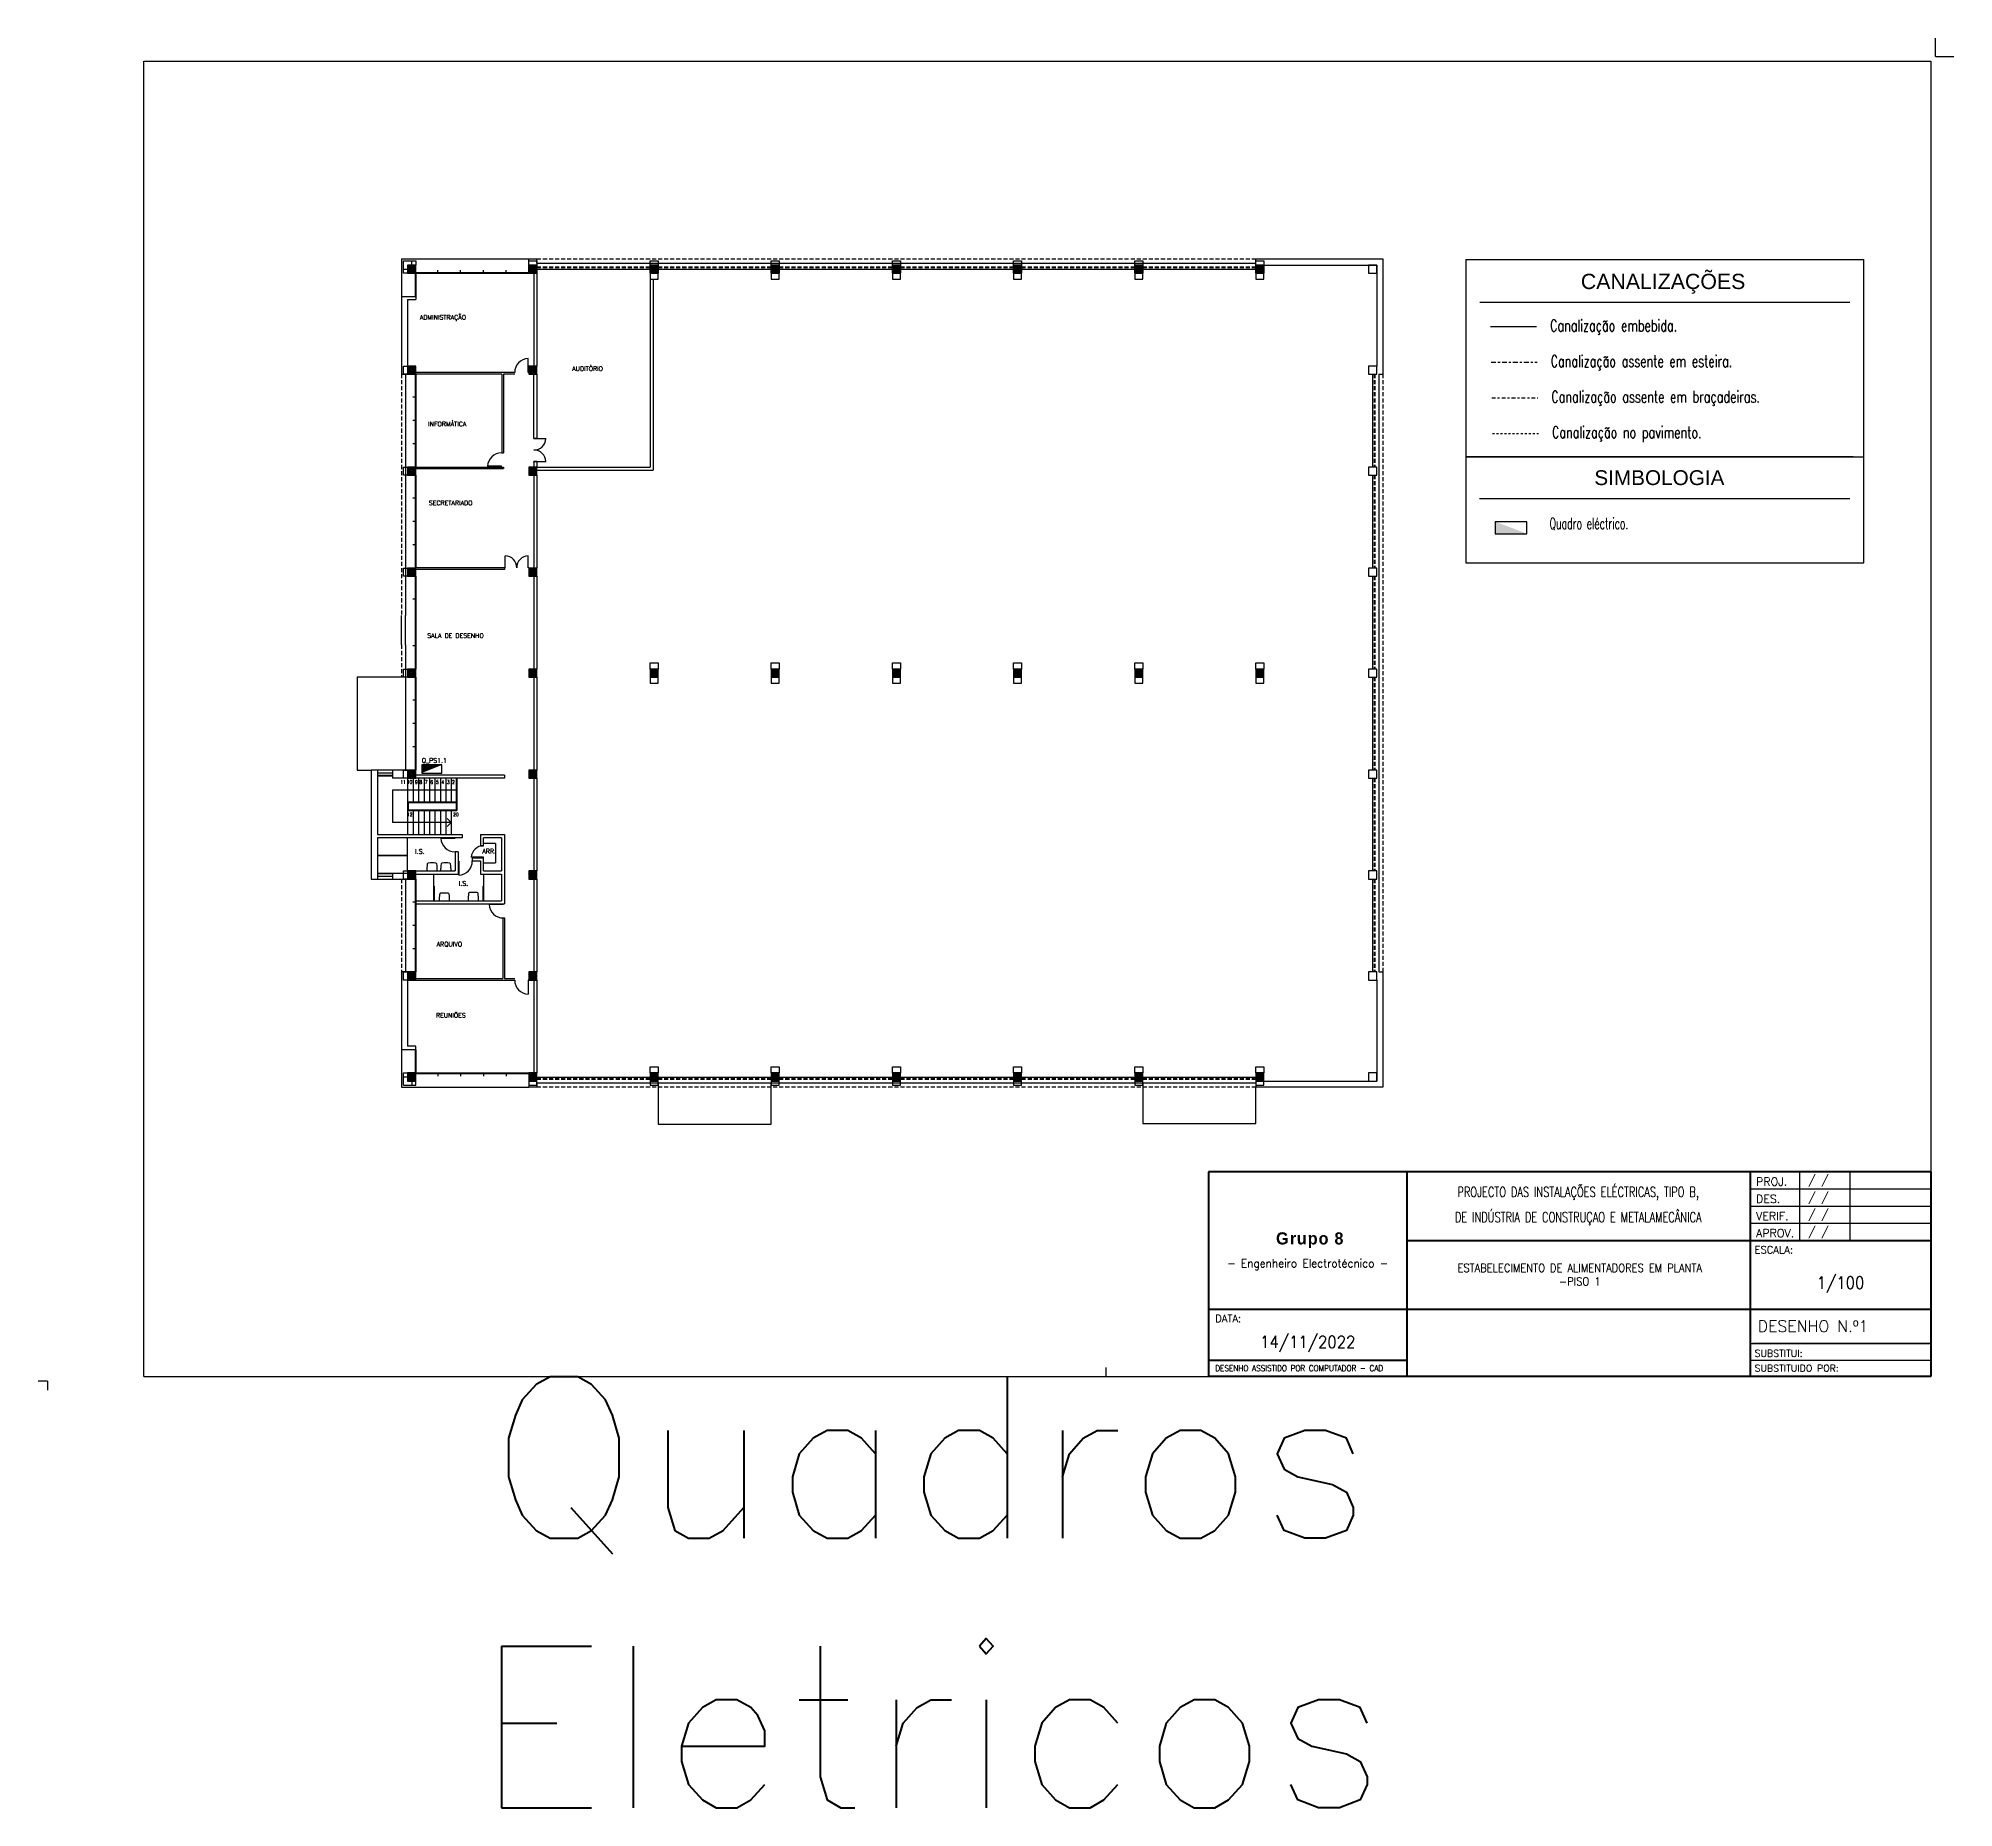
# Model space of a CAD drawing. Extents: x -9 to 600, y -23 to 65.
# Drawn here: x -8.7 to 86.1, y -23 to 64.6 of the extents above; entities that cross this region are included whole.
import ezdxf
from ezdxf.enums import TextEntityAlignment as Align

# ---------------------------------------------------------------- set-up
doc = ezdxf.new("R2010")
doc.units = 0
doc.header["$LTSCALE"] = 0.8
doc.header["$MEASUREMENT"] = 0
for name, pattern in [('CENTER2', [1.125, 0.75, -0.125, 0.125, -0.125]), ('DASHDOT2', [1.5875, 0.79375, -0.396875, 0, -0.396875]), ('HIDDEN', [0.375, 0.25, -0.125])]:
    doc.linetypes.add(name, pattern=pattern)
doc.layers.get('0').update_dxf_attribs({"color": 3, "linetype": 'CONTINUOUS'})
for name, color, linetype in [('Desenho base', 7, 'CONTINUOUS'), ('LEGENDA', 1, 'CONTINUOUS'), ('Quadros', 170, 'CONTINUOUS')]:
    doc.layers.add(name, color=color, linetype=linetype)
doc.styles.add('ARIAL', font='arial.ttf')
doc.styles.add('PEN', font='ROMANS.SHX', dxfattribs={"width": 0.7, "height": 1})
doc.styles.add('ROMANS', font='romans', dxfattribs={"width": 0.9})
doc.styles.get("Standard").update_dxf_attribs({"font": 'ROMANS'})

msp = doc.modelspace()

# ---------------------------------------------------------------- texts
at = {"color": 0, "linetype": 'Continuous', "lineweight": 20, "style": 'ROMANS'}
for s, p in [('PROJ.', (76.36, 7.769)), ('DES.', (76.36, 6.912)), ('VERIF.', (76.36, 6.065)), ('APROV.', (76.36, 5.217))]:
    msp.add_text(s, height=0.4, dxfattribs=at).set_placement(p)
at = {"color": 0, "lineweight": 20, "style": 'ROMANS'}
for s, height, p in [(' / /', 0.4, (78.664, 7.861)), (' / /', 0.4, (78.664, 7.011)), (' / /', 0.4, (78.664, 6.159)), (' / /', 0.4, (78.664, 5.309)), ('ESCALA:', 0.36, (76.288, 4.414)), ('DATA:', 0.36, (49.584, 1.014)), ('DESENHO N.º1 ', 0.57, (76.443, 0.527)), ('SUBSTITUI:', 0.34, (76.288, -0.697)), ('SUBSTITUIDO POR:', 0.34, (76.288, -1.437))]:
    msp.add_text(s, height=height, dxfattribs=at).set_placement(p)
at = {"color": 0, "lineweight": 20, "style": 'ROMANS', "width": 0.757635}
msp.add_text('DESENHO ASSISTIDO POR COMPUTADOR - CAD', height=0.304, dxfattribs=at).set_placement((49.584, -1.42), (57.898, -1.42), align=Align.FIT)
at = {"color": 0, "linetype": 'HIDDEN', "lineweight": 20, "insert": (67.553, 6.762), "char_height": 0.5, "width": 17.03517, "attachment_point": 5, "line_spacing_factor": 1.5, "style": 'ROMANS'}
msp.add_mtext('\\pxt28;{\\W0.71;PROJECTO DAS INSTALAÇÕES ELÉCTRICAS, TIPO B,\\PDE INDÚSTRIA DE CONSTRUÇAO E METALAMECÂNICA}', dxfattribs=at)
at = {"color": 0, "lineweight": 20, "insert": (80.54, 2.867), "char_height": 0.6, "width": 8.94, "attachment_point": 5, "style": 'ROMANS'}
msp.add_mtext('1/100', dxfattribs=at)
at = {"color": 7, "lineweight": 20, "insert": (54.16, -0.067), "char_height": 0.6, "width": 9.82, "attachment_point": 5, "style": 'ROMANS'}
msp.add_mtext('14/11/2022', dxfattribs=at)
at = {"layer": 'Desenho base', "style": 'ROMANS'}
for s, p in [('ADMINISTRAÇÃO', (10.198, 50.648)), ('AUDITÓRIO', (17.74, 48.103)), ('INFORMÁTICA', (10.613, 45.367)), ('SECRETARIADO', (10.645, 41.457)), ('SALA DE DESENHO', (10.565, 34.887)), ('I.S.', (9.97, 24.201)), ('ARR.', (13.293, 24.22)), ('I.S.', (12.127, 22.621)), ('ARQUIVO', (11.03, 19.611)), ('REUNIÕES', (10.996, 16.088))]:
    msp.add_text(s, height=0.225, dxfattribs=at).set_placement(p)
at = {"layer": 'Desenho base', "linetype": 'Continuous', "style": 'PEN', "width": 0.7}
for s, p in [('Canalização embebida.', (66.159, 50.06, 7.299)), ('Canalização assente em esteira.', (66.19, 48.299, 7.299)), ('Canalização assente em braçadeiras.', (66.222, 46.538, 7.299)), ('Canalização no pavimento.', (66.254, 44.777, 7.299))]:
    msp.add_text(s, height=0.5797, dxfattribs=at).set_placement(p)
at = {"layer": 'Desenho base'}
for s, height, style, width, p in [('Quadro eléctrico.', 0.56403, 'PEN', 0.6, (66.136, 40.27, 0.001)), ('11', 0.175, 'ROMANS', 0.9, (9.229, 27.662)), ('10', 0.175, 'ROMANS', 0.9, (9.555, 27.662)), ('9', 0.175, 'ROMANS', 0.9, (9.965, 27.662)), ('8', 0.175, 'ROMANS', 0.9, (10.179, 27.662)), ('7', 0.175, 'ROMANS', 0.9, (10.449, 27.662)), ('6', 0.175, 'ROMANS', 0.9, (10.719, 27.662)), ('5', 0.175, 'ROMANS', 0.9, (10.999, 27.662)), ('4', 0.175, 'ROMANS', 0.9, (11.26, 27.662)), ('3', 0.175, 'ROMANS', 0.9, (11.539, 27.662)), ('2', 0.175, 'ROMANS', 0.9, (11.791, 27.662)), ('12', 0.175, 'ROMANS', 0.9, (9.564, 26.059)), ('20', 0.175, 'ROMANS', 0.9, (11.847, 26.059))]:
    msp.add_text(s, height=height, dxfattribs=dict(at, style=style, width=width)).set_placement(p)
at = {"layer": 'Desenho base', "lineweight": 20, "insert": (54.16, 4.526), "char_height": 1, "attachment_point": 5}
msp.add_mtext_dynamic_manual_height_columns('{\\fVivaldi|b1|i0|c0|p66;\\H0.6x;\\T1.1;\\C7; Grupo 8\\H1.66667x;\\P\\Fromans|c0;\\H0.2x;\\T1;\\P\\H2x;\\W0.95;- Engenheiro Electrotécnico -}', width=9.81896, gutter_width=2, heights=[0], dxfattribs=at)
at = {"layer": 'Desenho base', "color": 7, "lineweight": 20, "insert": (67.63, 3.362), "char_height": 0.4, "width": 16.6992, "attachment_point": 5, "style": 'ROMANS'}
msp.add_mtext('\\pxt23;{\\C256;ESTABELECIMENTO DE ALIMENTADORES EM PLANTA \\P-PISO 1}', dxfattribs=at)
at = {"layer": 'Desenho base', "insert": (35.502, -12.357), "char_height": 8, "attachment_point": 5}
msp.add_mtext_dynamic_manual_height_columns('Quadros Eletricos', width=63.19061, gutter_width=15, heights=[0], dxfattribs=at)
at = {"layer": 'LEGENDA', "color": 1, "style": 'ARIAL'}
for s, height, p in [('CANALIZAÇÕES', 0.7547, (71.756, 52.536)), ('SIMBOLOGIA', 0.7343, (71.572, 42.821, 0.001))]:
    msp.add_text(s, height=height, dxfattribs=at).set_placement(p, align=Align.MIDDLE_CENTER)
at = {"layer": 'Quadros', "style": 'ROMANS'}
msp.add_text('Q_PS1.1', height=0.225, dxfattribs=at).set_placement((10.295, 28.705))

# ---------------------------------------------------------------- blocks, each defined once
blk = doc.blocks.new('PE')
for p, q in [((0, 0), (5, 0)), ((5, 0), (5, 100))]:
    blk.add_line(p, q)
blk.add_arc((0, 0), 100, 0, 87.134)
blk = doc.blocks.new('PD')
for p, q in [((-5, 0), (-5, 100)), ((0, 0), (-5, 0))]:
    blk.add_line(p, q)
blk.add_arc((0, 0), 100, 92.866, 180)
blk = doc.blocks.new('*X0')
at = {"color": 0}
for p, q in [((15.8, 29.801), (16.199, 30.2)), ((15.8, 29.871), (16.129, 30.2)), ((15.8, 29.942), (16.058, 30.2)), ((15.8, 30.013), (15.987, 30.2)), ((15.8, 30.084), (15.916, 30.2)), ((15.8, 30.154), (15.846, 30.2)), ((15.87, 29.8), (16.2, 30.13)), ((15.941, 29.8), (16.2, 30.059)), ((16.011, 29.8), (16.2, 29.989)), ((16.082, 29.8), (16.2, 29.918)), ((16.153, 29.8), (16.2, 29.847))]:
    blk.add_line(p, q, dxfattribs=at)
blk = doc.blocks.new('QUAD')
for p, q in [((0, 0), (0, 0.4)), ((0, 0.4), (1, 0.4)), ((1, 0), (0, 0)), ((1, 0.4), (1, 0))]:
    blk.add_line(p, q)
blk.add_solid([(0, 0.4), (1, 0.4), (1, 0), (1, 0.4)])
blk = doc.blocks.new('Folha A3')
at = {"color": 0}
for p, q in [((412, 289), (412, 293)), ((412, 289), (416, 289)), ((21, 288), (411, 288)), ((21, 1), (21, 288)), ((411, 288), (411, 1)), ((0, 0), (-2, 0)), ((0, 0), (0, -2)), ((21, 1), (411, 1)), ((231, 3), (231, 1))]:
    blk.add_line(p, q, dxfattribs=at)

# ---------------------------------------------------------------- linework, layer by layer
at = {"color": 0, "lineweight": 120}
for p, q in [((85.01, 8.462), (49.25, 8.462)), ((49.25, 8.462), (49.25, -1.678)), ((85.01, 8.462), (85.01, -1.678)), ((85.01, -1.678), (49.25, -1.678))]:
    msp.add_line(p, q, dxfattribs=at)
at = {"color": 0, "lineweight": 60}
for p, q in [((59.07, 8.462), (59.07, -1.678)), ((76.07, 8.462), (76.07, -1.678)), ((59.07, 5.062), (85.01, 5.062)), ((49.25, 1.662), (85.01, 1.662)), ((59.07, -0.888), (49.25, -0.888))]:
    msp.add_line(p, q, dxfattribs=at)
at = {"color": 0, "lineweight": 30}
for p, q in [((76.07, 7.612), (85.01, 7.612)), ((78.51, 8.462), (78.51, 5.062)), ((81.01, 8.462), (81.01, 5.062)), ((76.07, 6.762), (85.01, 6.762)), ((76.07, 5.91), (85.01, 5.91)), ((76.07, -0.038), (85.01, -0.038)), ((85.01, -0.888), (76.07, -0.888)), ((85.01, -0.038), (76.19, -0.038))]:
    msp.add_line(p, q, dxfattribs=at)
at = {"layer": 'Desenho base'}
for p, q in [((9.295, 53.648), (15.595, 53.648)), ((9.395, 52.948), (9.395, 53.548)), ((9.395, 53.548), (9.995, 53.548)), ((9.395, 53.148), (9.595, 53.148)), ((9.595, 53.348), (9.595, 52.948)), ((9.995, 53.348), (9.595, 53.348)), ((9.795, 53.348), (9.795, 53.548)), ((9.995, 53.548), (9.995, 53.348)), ((9.995, 52.948), (9.995, 53.348)), ((15.595, 53.648), (15.995, 53.648)), ((15.595, 53.348), (15.595, 53.648)), ((15.995, 53.348), (15.595, 53.348)), ((15.595, 53.348), (15.595, 52.948)), ((15.995, 53.448), (15.995, 53.648)), ((15.995, 53.448), (51.595, 53.448)), ((15.995, 52.948), (15.995, 53.348)), ((15.995, 53.148), (21.595, 53.148)), ((21.995, 53.348), (21.595, 53.348)), ((21.595, 53.348), (21.595, 52.948)), ((21.995, 52.948), (21.995, 53.348)), ((21.995, 53.148), (27.595, 53.148)), ((27.995, 53.348), (27.595, 53.348)), ((27.595, 53.348), (27.595, 52.948)), ((27.995, 52.948), (27.995, 53.348)), ((27.995, 53.148), (33.595, 53.148)), ((33.995, 53.348), (33.595, 53.348)), ((33.595, 53.348), (33.595, 52.948)), ((33.995, 52.948), (33.995, 53.348)), ((33.995, 53.148), (39.595, 53.148)), ((39.995, 53.348), (39.595, 53.348)), ((39.595, 53.348), (39.595, 52.948)), ((39.995, 52.948), (39.995, 53.348)), ((39.995, 53.148), (45.595, 53.148)), ((45.995, 53.348), (45.595, 53.348)), ((45.595, 53.348), (45.595, 52.948)), ((45.995, 52.948), (45.995, 53.348)), ((45.995, 53.148), (51.595, 53.148)), ((51.595, 53.648), (57.875, 53.648)), ((51.595, 53.448), (51.595, 53.648)), ((51.995, 53.348), (51.595, 53.348)), ((51.595, 53.348), (51.595, 52.948)), ((51.995, 53.348), (57.575, 53.348)), ((51.995, 52.948), (51.995, 53.348)), ((57.575, 53.348), (57.175, 53.348)), ((57.175, 53.348), (57.175, 52.948)), ((57.575, 53.348), (57.575, 48.348)), ((57.575, 52.948), (57.575, 53.348)), ((57.875, 53.648), (57.875, 47.948)), ((61.983, 53.621, -0.002), (81.693, 53.621)), ((61.983, 53.621), (61.983, 43.86)), ((81.693, 43.86), (81.693, 53.621)), ((9.595, 52.948), (9.395, 52.948)), ((9.595, 52.948), (9.995, 52.948)), ((9.965, 52.948), (9.965, 51.798)), ((9.995, 52.978), (15.595, 52.978)), ((9.995, 52.948), (15.595, 52.948)), ((9.995, 52.948), (9.995, 51.798)), ((11.095, 52.948), (11.095, 53.098)), ((12.22, 52.948), (12.22, 53.098)), ((13.345, 52.948), (13.345, 53.098)), ((14.47, 52.948), (14.47, 53.098)), ((15.595, 52.948), (15.995, 52.948)), ((15.845, 52.948), (15.845, 48.348)), ((15.995, 52.948), (15.995, 48.348)), ((21.595, 52.948), (21.995, 52.948)), ((21.595, 52.648), (21.595, 43.348)), ((21.745, 52.648), (21.745, 43.198)), ((27.595, 52.948), (27.995, 52.948)), ((33.595, 52.948), (33.995, 52.948)), ((39.595, 52.948), (39.995, 52.948)), ((45.595, 52.948), (45.995, 52.948)), ((51.595, 52.948), (51.995, 52.948)), ((57.175, 52.948), (57.575, 52.948)), ((9.295, 51.798), (9.295, 47.948)), ((9.295, 51.798), (9.995, 51.798)), ((9.595, 51.648), (9.995, 51.648)), ((9.595, 51.648), (9.595, 48.348)), ((9.995, 51.798), (9.995, 51.648)), ((80.998, 51.486), (62.679, 51.486)), ((9.295, 47.948), (9.595, 47.948)), ((9.495, 47.948), (9.495, 36.004)), ((9.995, 48.348), (9.595, 48.348)), ((9.595, 48.348), (9.595, 47.948)), ((9.595, 47.948), (9.995, 47.948)), ((9.965, 47.948), (9.965, 43.348)), ((9.995, 47.948), (9.995, 48.348)), ((9.995, 47.948), (9.995, 43.348)), ((15.995, 48.348), (15.595, 48.348)), ((15.595, 48.348), (15.595, 47.948)), ((15.595, 47.948), (15.995, 47.948)), ((15.846, 44.758), (15.845, 47.948)), ((15.995, 47.948), (15.995, 48.348)), ((15.995, 47.948), (15.995, 44.758)), ((57.575, 48.348), (57.175, 48.348)), ((57.175, 48.348), (57.175, 47.948)), ((57.175, 47.948), (57.575, 47.948)), ((57.375, 47.948), (57.375, 43.348)), ((57.575, 47.948), (57.575, 48.348)), ((57.675, 47.948), (57.675, 18.348)), ((57.675, 47.948), (57.875, 47.948)), ((9.995, 46.798), (9.846, 46.798)), ((9.995, 45.648), (9.846, 45.648)), ((15.995, 44.758), (15.846, 44.758)), ((9.995, 44.498), (9.846, 44.498)), ((14.265, 44.048), (14.345, 44.048)), ((61.983, 43.86), (81.693, 43.86)), ((81.16, 43.86, 0.002), (61.983, 43.86)), ((61.983, 43.86), (61.983, 38.601)), ((81.693, 38.601), (81.693, 43.86)), ((9.995, 43.348), (9.595, 43.348)), ((9.595, 43.348), (9.595, 42.948)), ((9.595, 42.948), (9.995, 42.948)), ((9.965, 42.948), (9.965, 38.348)), ((9.995, 43.348), (14.345, 43.348)), ((9.995, 42.948), (9.995, 43.348)), ((9.995, 43.268), (14.345, 43.268)), ((9.995, 42.948), (9.995, 38.348)), ((15.995, 43.348), (15.595, 43.348)), ((15.595, 43.348), (15.595, 42.948)), ((15.595, 43.348), (15.845, 43.348)), ((15.595, 42.948), (15.995, 42.948)), ((15.845, 42.948), (15.845, 38.348)), ((15.845, 42.948), (15.845, 42.916)), ((15.995, 43.618), (15.846, 43.618)), ((15.846, 43.618), (15.846, 43.348)), ((15.995, 43.618), (15.995, 43.348)), ((15.995, 42.948), (15.995, 43.348)), ((15.995, 43.348), (21.595, 43.348)), ((15.995, 43.198), (21.745, 43.198)), ((15.995, 42.948), (15.995, 38.348)), ((57.575, 43.348), (57.175, 43.348)), ((57.175, 43.348), (57.175, 42.948)), ((57.175, 42.948), (57.575, 42.948)), ((57.375, 42.948), (57.375, 38.348)), ((57.575, 42.948), (57.575, 43.348)), ((9.995, 41.798), (9.846, 41.798)), ((62.66, 41.782, 0.001), (80.998, 41.782, 0.001)), ((9.995, 40.648), (9.846, 40.648)), ((9.995, 39.498), (9.846, 39.498)), ((9.995, 38.348), (9.595, 38.348)), ((9.595, 38.348), (9.595, 37.948)), ((9.595, 37.948), (9.995, 37.948)), ((9.965, 37.948), (9.965, 36.004)), ((14.395, 38.358), (9.995, 38.358)), ((9.995, 37.948), (9.995, 38.348)), ((14.395, 38.278), (9.995, 38.278)), ((9.995, 37.948), (9.995, 36.004)), ((14.395, 38.358), (14.395, 38.278)), ((15.595, 38.358), (15.595, 38.278)), ((15.995, 38.348), (15.595, 38.348)), ((15.595, 38.348), (15.595, 37.948)), ((15.595, 37.948), (15.995, 37.948)), ((15.845, 37.948), (15.845, 33.348)), ((15.995, 37.948), (15.995, 38.348)), ((15.995, 37.948), (15.995, 33.348)), ((57.575, 38.348), (57.175, 38.348)), ((57.175, 38.348), (57.175, 37.948)), ((57.175, 37.948), (57.575, 37.948)), ((57.375, 37.948), (57.375, 33.348)), ((57.575, 37.948), (57.575, 38.348)), ((61.983, 38.601), (81.693, 38.601)), ((9.995, 36.798), (9.846, 36.798)), ((9.295, 34.54), (9.295, 36.004)), ((9.495, 34.54), (9.495, 36.004)), ((9.965, 36.004), (9.965, 34.54)), ((9.995, 36.004), (9.995, 34.54)), ((9.495, 34.54), (9.495, 28.348)), ((9.995, 34.498), (9.846, 34.498)), ((9.965, 34.54), (9.965, 33.348)), ((9.995, 34.54), (9.995, 33.348)), ((9.995, 33.348), (9.595, 33.348)), ((9.595, 33.348), (9.595, 32.948)), ((9.995, 32.948), (9.995, 33.348)), ((15.995, 33.348), (15.595, 33.348)), ((15.595, 33.348), (15.595, 32.948)), ((15.995, 32.948), (15.995, 33.348)), ((21.995, 33.348), (21.595, 33.348)), ((21.595, 33.348), (21.595, 32.948)), ((21.995, 32.948), (21.995, 33.348)), ((27.995, 33.348), (27.595, 33.348)), ((27.595, 33.348), (27.595, 32.948)), ((27.995, 32.948), (27.995, 33.348)), ((33.995, 33.348), (33.595, 33.348)), ((33.595, 33.348), (33.595, 32.948)), ((33.995, 32.948), (33.995, 33.348)), ((39.995, 33.348), (39.595, 33.348)), ((39.595, 33.348), (39.595, 32.948)), ((39.995, 32.948), (39.995, 33.348)), ((45.995, 33.348), (45.595, 33.348)), ((45.595, 33.348), (45.595, 32.948)), ((45.995, 32.948), (45.995, 33.348)), ((51.995, 33.348), (51.595, 33.348)), ((51.595, 33.348), (51.595, 32.948)), ((51.995, 32.948), (51.995, 33.348)), ((57.575, 33.348), (57.175, 33.348)), ((57.175, 33.348), (57.175, 32.948)), ((57.575, 32.948), (57.575, 33.348)), ((7.095, 32.948), (7.095, 28.348)), ((9.495, 32.948), (7.095, 32.948)), ((9.595, 32.948), (9.995, 32.948)), ((9.965, 32.948), (9.965, 28.348)), ((9.995, 32.948), (9.995, 28.348)), ((15.595, 32.948), (15.995, 32.948)), ((15.845, 32.948), (15.845, 28.348)), ((15.995, 32.948), (15.995, 28.348)), ((21.595, 32.948), (21.995, 32.948)), ((27.595, 32.948), (27.995, 32.948)), ((33.595, 32.948), (33.995, 32.948)), ((39.595, 32.948), (39.995, 32.948)), ((45.595, 32.948), (45.995, 32.948)), ((51.595, 32.948), (51.995, 32.948)), ((57.175, 32.948), (57.575, 32.948)), ((57.375, 32.948), (57.375, 28.348)), ((9.995, 31.798), (9.846, 31.798)), ((9.995, 30.648), (9.846, 30.648)), ((9.995, 29.498), (9.846, 29.498)), ((7.095, 28.348), (7.795, 28.348)), ((8.095, 28.348), (7.795, 28.348)), ((7.795, 28.348), (7.795, 22.948)), ((8.845, 28.348), (8.095, 28.348)), ((8.095, 28.348), (8.095, 25.148)), ((8.845, 28.198), (8.095, 28.198)), ((8.845, 28.078), (8.095, 28.078)), ((8.845, 28.048), (8.095, 28.048)), ((8.845, 28.348), (8.845, 27.948)), ((9.595, 28.348), (8.845, 28.348)), ((9.595, 27.948), (8.845, 27.948)), ((9.995, 28.348), (9.595, 28.348)), ((9.595, 28.348), (9.595, 27.948)), ((9.595, 27.948), (9.595, 26.748)), ((9.595, 27.948), (9.995, 27.948)), ((9.865, 27.948), (9.865, 26.748)), ((9.995, 27.948), (9.995, 28.348)), ((14.395, 28.098), (9.995, 28.098)), ((14.395, 27.948), (9.995, 27.948)), ((10.135, 27.948), (10.135, 26.748)), ((10.405, 27.948), (10.405, 26.748)), ((10.675, 27.948), (10.675, 26.748)), ((10.945, 27.948), (10.945, 26.748)), ((11.215, 27.948), (11.215, 26.748)), ((11.485, 27.948), (11.485, 26.748)), ((11.755, 27.948), (11.755, 26.748)), ((11.995, 27.948), (11.995, 26.378)), ((12.025, 27.948), (12.025, 26.348)), ((14.395, 28.098), (14.395, 27.948)), ((15.995, 28.348), (15.595, 28.348)), ((15.595, 28.348), (15.595, 27.948)), ((15.595, 27.948), (15.995, 27.948)), ((15.845, 27.948), (15.845, 23.348)), ((15.995, 27.948), (15.995, 28.348)), ((15.995, 27.948), (15.995, 23.348)), ((57.575, 28.348), (57.175, 28.348)), ((57.175, 28.348), (57.175, 27.948)), ((57.175, 27.948), (57.575, 27.948)), ((57.375, 27.948), (57.375, 23.348)), ((57.575, 27.948), (57.575, 28.348)), ((11.995, 27.348), (8.845, 27.348)), ((8.845, 27.348), (8.845, 25.748)), ((9.595, 26.748), (9.595, 26.348)), ((11.995, 26.748), (9.595, 26.748)), ((9.625, 26.718), (9.625, 26.378)), ((11.995, 26.718), (9.625, 26.718)), ((11.755, 25.748), (8.845, 25.748)), ((9.595, 26.348), (9.595, 25.148)), ((9.595, 26.348), (12.025, 26.348)), ((9.625, 26.378), (11.995, 26.378)), ((9.865, 26.348), (9.865, 25.148)), ((10.135, 26.348), (10.135, 25.148)), ((10.405, 26.348), (10.405, 25.148)), ((10.675, 26.348), (10.675, 25.148)), ((10.945, 26.348), (10.945, 25.148)), ((11.215, 26.348), (11.215, 25.148)), ((11.485, 26.348), (11.485, 25.148)), ((11.755, 25.748), (11.555, 25.948)), ((11.755, 25.748), (11.555, 25.548)), ((11.755, 26.348), (11.755, 25.148)), ((8.095, 25.148), (12.295, 25.148)), ((12.295, 24.998), (8.095, 24.998)), ((8.095, 24.998), (8.095, 22.948)), ((9.595, 23.348), (9.595, 24.998)), ((12.295, 25.148), (12.295, 24.998)), ((13.195, 25.148), (14.395, 25.148)), ((13.195, 25.148), (13.195, 24.598)), ((13.345, 24.598), (13.345, 24.998)), ((14.245, 24.998), (13.345, 24.998)), ((13.945, 24.708), (13.345, 24.708)), ((13.945, 24.708), (13.945, 23.748)), ((14.245, 24.998), (14.245, 23.348)), ((14.395, 25.148), (14.395, 21.723)), ((8.095, 24.138), (9.595, 24.138)), ((8.095, 24.108), (9.595, 24.108)), ((12.095, 24.298), (11.945, 24.298)), ((11.945, 24.298), (11.945, 23.348)), ((12.095, 24.298), (12.095, 23.198)), ((12.795, 23.998), (12.795, 23.848)), ((12.795, 23.998), (13.345, 23.998)), ((12.795, 23.848), (13.195, 23.848)), ((13.195, 24.598), (13.345, 24.598)), ((13.195, 23.848), (13.195, 23.198)), ((13.345, 23.348), (13.345, 23.998)), ((13.345, 23.748), (13.945, 23.748)), ((7.795, 22.948), (8.095, 22.948)), ((8.095, 23.248), (8.845, 23.248)), ((8.095, 23.218), (8.845, 23.218)), ((8.095, 23.098), (8.845, 23.098)), ((8.095, 22.948), (8.845, 22.948)), ((8.845, 23.248), (8.845, 22.948)), ((8.845, 23.248), (9.595, 23.248)), ((8.845, 22.948), (9.595, 22.948)), ((9.495, 22.948), (9.495, 18.348)), ((9.995, 23.348), (9.595, 23.348)), ((9.595, 23.348), (9.595, 22.948)), ((9.595, 22.948), (9.995, 22.948)), ((9.965, 22.948), (9.965, 18.348)), ((9.995, 23.348), (11.945, 23.348)), ((9.995, 22.948), (9.995, 23.348)), ((9.995, 23.198), (12.095, 23.198)), ((9.995, 22.948), (9.995, 18.348)), ((10.895, 21.873), (10.895, 23.198)), ((13.195, 23.198), (14.245, 23.198)), ((13.345, 23.348), (14.245, 23.348)), ((13.345, 23.198), (13.345, 21.873)), ((14.245, 23.198), (14.245, 21.873)), ((15.995, 23.348), (15.595, 23.348)), ((15.595, 23.348), (15.595, 22.948)), ((15.595, 22.948), (15.995, 22.948)), ((15.845, 22.948), (15.845, 18.348)), ((15.995, 22.948), (15.995, 23.348)), ((15.995, 22.948), (15.995, 18.348)), ((57.575, 23.348), (57.175, 23.348)), ((57.175, 23.348), (57.175, 22.948)), ((57.175, 22.948), (57.575, 22.948)), ((57.375, 22.948), (57.375, 18.348)), ((57.575, 22.948), (57.575, 23.348)), ((9.995, 21.873), (14.245, 21.873)), ((10.895, 22.598), (10.925, 22.598)), ((10.925, 21.873), (10.925, 22.598)), ((13.315, 22.598), (13.345, 22.598)), ((13.315, 22.598), (13.315, 21.873)), ((9.995, 21.798), (9.846, 21.798)), ((9.995, 21.723), (14.395, 21.723)), ((14.315, 21.023), (14.395, 21.023)), ((9.995, 20.648), (9.846, 20.648)), ((9.995, 19.498), (9.846, 19.498)), ((9.295, 18.348), (9.295, 14.498)), ((9.595, 18.348), (9.295, 18.348)), ((9.995, 18.348), (9.595, 18.348)), ((9.595, 18.348), (9.595, 17.948)), ((9.995, 17.948), (9.995, 18.348)), ((15.995, 18.348), (15.595, 18.348)), ((15.595, 18.348), (15.595, 17.948)), ((15.995, 17.948), (15.995, 18.348)), ((57.575, 18.348), (57.175, 18.348)), ((57.175, 18.348), (57.175, 17.948)), ((57.575, 17.948), (57.575, 18.348)), ((57.675, 18.348), (57.875, 18.348)), ((57.875, 18.348), (57.875, 12.648)), ((9.595, 17.948), (9.595, 14.678)), ((9.595, 17.948), (9.995, 17.948)), ((15.595, 17.948), (15.995, 17.948)), ((15.845, 17.948), (15.845, 13.348)), ((15.995, 17.948), (15.995, 13.348)), ((57.175, 17.948), (57.575, 17.948)), ((57.575, 17.948), (57.575, 12.948)), ((9.295, 14.498), (9.295, 12.648)), ((9.965, 14.498), (9.295, 14.498)), ((9.995, 14.678), (9.595, 14.678)), ((9.965, 14.498), (9.965, 13.348)), ((9.995, 14.498), (9.995, 14.678)), ((9.995, 14.498), (9.995, 13.348)), ((9.395, 13.348), (9.595, 13.348)), ((9.395, 12.748), (9.395, 13.348)), ((9.995, 13.348), (9.595, 13.348)), ((9.595, 13.348), (9.595, 12.948)), ((9.995, 13.348), (15.595, 13.348)), ((9.995, 12.948), (9.995, 13.348)), ((9.995, 13.318), (15.595, 13.318)), ((11.095, 13.348), (11.095, 13.198)), ((12.22, 13.348), (12.22, 13.198)), ((13.345, 13.348), (13.345, 13.198)), ((14.47, 13.348), (14.47, 13.198)), ((15.995, 13.348), (15.595, 13.348)), ((15.595, 13.348), (15.595, 12.948)), ((15.995, 12.948), (15.995, 13.348)), ((21.995, 13.348), (21.595, 13.348)), ((21.595, 13.348), (21.595, 12.948)), ((21.995, 12.948), (21.995, 13.348)), ((27.995, 13.348), (27.595, 13.348)), ((27.595, 13.348), (27.595, 12.948)), ((27.995, 12.948), (27.995, 13.348)), ((33.995, 13.348), (33.595, 13.348)), ((33.595, 13.348), (33.595, 12.948)), ((33.995, 12.948), (33.995, 13.348)), ((39.995, 13.348), (39.595, 13.348)), ((39.595, 13.348), (39.595, 12.948)), ((39.995, 12.948), (39.995, 13.348)), ((45.995, 13.348), (45.595, 13.348)), ((45.595, 13.348), (45.595, 12.948)), ((45.995, 12.948), (45.995, 13.348)), ((51.995, 13.348), (51.595, 13.348)), ((51.595, 13.348), (51.595, 12.948)), ((51.995, 12.948), (51.995, 13.348)), ((57.575, 13.348), (57.175, 13.348)), ((57.175, 13.348), (57.175, 12.948)), ((57.575, 12.948), (57.575, 13.348)), ((9.295, 12.648), (15.595, 12.648)), ((9.595, 13.148), (9.395, 13.148)), ((9.395, 12.748), (9.995, 12.748)), ((9.595, 12.948), (9.995, 12.948)), ((9.795, 12.948), (9.795, 12.748)), ((9.995, 12.748), (9.995, 12.948)), ((15.595, 12.948), (15.595, 12.648)), ((15.595, 12.948), (15.995, 12.948)), ((15.995, 12.648), (15.595, 12.648)), ((15.995, 13.148), (21.595, 13.148)), ((51.595, 12.848), (15.995, 12.848)), ((15.995, 12.848), (15.995, 12.648)), ((21.595, 12.948), (21.995, 12.948)), ((21.995, 13.148), (27.595, 13.148)), ((21.995, 12.848), (21.995, 10.818)), ((27.595, 12.948), (27.995, 12.948)), ((27.595, 10.818), (27.595, 12.848)), ((27.995, 13.148), (33.595, 13.148)), ((33.595, 12.948), (33.995, 12.948)), ((33.995, 13.148), (39.595, 13.148)), ((39.595, 12.948), (39.995, 12.948)), ((39.995, 13.148), (45.595, 13.148)), ((45.595, 12.948), (45.995, 12.948)), ((45.995, 13.148), (51.595, 13.148)), ((45.995, 12.848), (45.995, 10.848)), ((51.595, 12.948), (51.995, 12.948)), ((51.595, 12.848), (51.595, 12.648)), ((51.595, 10.848), (51.595, 12.648)), ((57.875, 12.648), (51.595, 12.648)), ((51.995, 12.948), (57.575, 12.948)), ((57.175, 12.948), (57.575, 12.948)), ((21.995, 10.818), (27.595, 10.818)), ((45.995, 10.848), (51.595, 10.848))]:
    msp.add_line(p, q, dxfattribs=at)
at = {"layer": 'Desenho base', "linetype": 'Continuous'}
for p, q in [((9.295, 53.648), (9.295, 51.798)), ((14.895, 48.028), (9.995, 48.028)), ((14.265, 47.948), (9.995, 47.948)), ((14.265, 47.948), (14.265, 44.048)), ((14.895, 47.948), (14.345, 47.948)), ((14.345, 47.948), (14.345, 44.048)), ((14.345, 43.348), (14.345, 43.268)), ((14.315, 21.023), (14.315, 18.028)), ((14.395, 21.023), (14.395, 18.028)), ((9.995, 18.028), (14.315, 18.028)), ((14.395, 18.028), (14.895, 18.028)), ((9.995, 17.948), (14.895, 17.948))]:
    msp.add_line(p, q, dxfattribs=at)
at = {"layer": 'Desenho base', "linetype": 'HIDDEN'}
for p, q in [((15.995, 53.648), (51.595, 53.648)), ((15.995, 53.258), (21.595, 53.258)), ((15.995, 53.228), (21.595, 53.228)), ((21.995, 53.258), (27.595, 53.258)), ((21.995, 53.228), (27.595, 53.228)), ((27.995, 53.258), (33.595, 53.258)), ((27.995, 53.228), (33.595, 53.228)), ((33.995, 53.258), (39.595, 53.258)), ((33.995, 53.228), (39.595, 53.228)), ((39.995, 53.258), (45.595, 53.258)), ((39.995, 53.228), (45.595, 53.228)), ((45.995, 53.258), (51.595, 53.258)), ((45.995, 53.228), (51.595, 53.228)), ((9.295, 47.948), (9.295, 36.004)), ((57.455, 47.948), (57.455, 43.348)), ((57.485, 47.948), (57.485, 43.348)), ((57.875, 47.948), (57.875, 18.348)), ((57.455, 42.948), (57.455, 38.348)), ((57.485, 42.948), (57.485, 38.348)), ((57.455, 37.948), (57.455, 33.348)), ((57.485, 37.948), (57.485, 33.348)), ((9.295, 34.54), (9.295, 32.948)), ((57.455, 32.948), (57.455, 28.348)), ((57.485, 32.948), (57.485, 28.348)), ((57.455, 27.948), (57.455, 23.348)), ((57.485, 27.948), (57.485, 23.348)), ((9.295, 22.948), (9.295, 18.348)), ((57.455, 22.948), (57.455, 18.348)), ((57.485, 22.948), (57.485, 18.348)), ((15.995, 13.068), (21.595, 13.068)), ((15.995, 13.038), (21.595, 13.038)), ((51.595, 12.648), (15.995, 12.648)), ((21.995, 13.068), (27.595, 13.068)), ((21.995, 13.038), (27.595, 13.038)), ((27.995, 13.068), (33.595, 13.068)), ((27.995, 13.038), (33.595, 13.038)), ((33.995, 13.068), (39.595, 13.068)), ((33.995, 13.038), (39.595, 13.038)), ((39.995, 13.068), (45.595, 13.068)), ((39.995, 13.038), (45.595, 13.038)), ((45.995, 13.068), (51.595, 13.068)), ((45.995, 13.038), (51.595, 13.038))]:
    msp.add_line(p, q, dxfattribs=at)
at = {"layer": 'Desenho base'}
for points in [[(9.595, 52.948), (9.995, 52.948), (9.995, 53.348), (9.595, 53.348)], [(15.595, 53.348), (15.995, 53.348), (15.995, 52.948), (15.595, 52.948)], [(21.595, 53.348), (21.995, 53.348), (21.995, 52.948), (21.595, 52.948)], [(27.595, 53.348), (27.995, 53.348), (27.995, 52.948), (27.595, 52.948)], [(33.595, 53.348), (33.995, 53.348), (33.995, 52.948), (33.595, 52.948)], [(39.595, 53.348), (39.995, 53.348), (39.995, 52.948), (39.595, 52.948)], [(45.595, 53.348), (45.995, 53.348), (45.995, 52.948), (45.595, 52.948)], [(51.595, 53.348), (51.995, 53.348), (51.995, 52.948), (51.595, 52.948)], [(9.595, 47.948), (9.995, 47.948), (9.995, 48.348), (9.595, 48.348)], [(15.595, 47.948), (15.995, 47.948), (15.995, 48.348), (15.595, 48.348)], [(9.595, 42.948), (9.995, 42.948), (9.995, 43.348), (9.595, 43.348)], [(15.595, 42.948), (15.995, 42.948), (15.995, 43.348), (15.595, 43.348)], [(9.595, 37.948), (9.995, 37.948), (9.995, 38.348), (9.595, 38.348)], [(15.595, 37.948), (15.995, 37.948), (15.995, 38.348), (15.595, 38.348)], [(9.595, 32.948), (9.995, 32.948), (9.995, 33.348), (9.595, 33.348)], [(15.595, 32.948), (15.995, 32.948), (15.995, 33.348), (15.595, 33.348)], [(21.595, 32.948), (21.995, 32.948), (21.995, 33.348), (21.595, 33.348)], [(27.595, 32.948), (27.995, 32.948), (27.995, 33.348), (27.595, 33.348)], [(33.595, 32.948), (33.995, 32.948), (33.995, 33.348), (33.595, 33.348)], [(39.595, 32.948), (39.995, 32.948), (39.995, 33.348), (39.595, 33.348)], [(45.595, 32.948), (45.995, 32.948), (45.995, 33.348), (45.595, 33.348)], [(51.595, 32.948), (51.995, 32.948), (51.995, 33.348), (51.595, 33.348)], [(9.595, 27.948), (9.995, 27.948), (9.995, 28.348), (9.595, 28.348)], [(15.595, 27.948), (15.995, 27.948), (15.995, 28.348), (15.595, 28.348)], [(9.595, 22.948), (9.995, 22.948), (9.995, 23.348), (9.595, 23.348)], [(15.595, 22.948), (15.995, 22.948), (15.995, 23.348), (15.595, 23.348)], [(9.595, 17.948), (9.995, 17.948), (9.995, 18.348), (9.595, 18.348)], [(15.595, 17.948), (15.995, 17.948), (15.995, 18.348), (15.595, 18.348)], [(9.595, 12.948), (9.995, 12.948), (9.995, 13.348), (9.595, 13.348)], [(15.595, 12.948), (15.995, 12.948), (15.995, 13.348), (15.595, 13.348)], [(21.595, 12.948), (21.995, 12.948), (21.995, 13.348), (21.595, 13.348)], [(27.595, 12.948), (27.995, 12.948), (27.995, 13.348), (27.595, 13.348)], [(33.595, 12.948), (33.995, 12.948), (33.995, 13.348), (33.595, 13.348)], [(39.595, 12.948), (39.995, 12.948), (39.995, 13.348), (39.595, 13.348)], [(45.595, 12.948), (45.995, 12.948), (45.995, 13.348), (45.595, 13.348)], [(51.595, 12.948), (51.995, 12.948), (51.995, 13.348), (51.595, 13.348)]]:
    msp.add_lwpolyline(points, close=True, dxfattribs=at)
for points in [[(15.595, 53.348), (15.595, 53.548), (15.995, 53.548), (15.995, 53.348)], [(21.595, 53.348), (21.595, 53.548), (21.995, 53.548), (21.995, 53.348)], [(27.595, 53.348), (27.595, 53.548), (27.995, 53.548), (27.995, 53.348)], [(33.595, 53.348), (33.595, 53.548), (33.995, 53.548), (33.995, 53.348)], [(39.595, 53.348), (39.595, 53.548), (39.995, 53.548), (39.995, 53.348)], [(45.595, 53.348), (45.595, 53.548), (45.995, 53.548), (45.995, 53.348)], [(51.595, 53.348), (51.595, 53.548), (51.995, 53.548), (51.995, 53.348)], [(21.595, 52.948), (21.595, 52.648), (21.995, 52.648), (21.995, 52.948)], [(27.595, 52.948), (27.595, 52.648), (27.995, 52.648), (27.995, 52.948)], [(33.595, 52.948), (33.595, 52.648), (33.995, 52.648), (33.995, 52.948)], [(39.595, 52.948), (39.595, 52.648), (39.995, 52.648), (39.995, 52.948)], [(45.595, 52.948), (45.595, 52.648), (45.995, 52.648), (45.995, 52.948)], [(51.595, 52.948), (51.595, 52.648), (51.995, 52.648), (51.995, 52.948)], [(9.595, 47.948), (9.395, 47.948), (9.395, 48.348), (9.595, 48.348)], [(9.595, 42.948), (9.395, 42.948), (9.395, 43.348), (9.595, 43.348)], [(9.595, 37.948), (9.395, 37.948), (9.395, 38.348), (9.595, 38.348)], [(9.595, 32.948), (9.395, 32.948), (9.395, 33.348), (9.595, 33.348)], [(21.595, 33.348), (21.595, 33.648), (21.995, 33.648), (21.995, 33.348)], [(27.595, 33.348), (27.595, 33.648), (27.995, 33.648), (27.995, 33.348)], [(33.595, 33.348), (33.595, 33.648), (33.995, 33.648), (33.995, 33.348)], [(39.595, 33.348), (39.595, 33.648), (39.995, 33.648), (39.995, 33.348)], [(45.595, 33.348), (45.595, 33.648), (45.995, 33.648), (45.995, 33.348)], [(51.595, 33.348), (51.595, 33.648), (51.995, 33.648), (51.995, 33.348)], [(21.595, 32.948), (21.595, 32.648), (21.995, 32.648), (21.995, 32.948)], [(27.595, 32.948), (27.595, 32.648), (27.995, 32.648), (27.995, 32.948)], [(33.595, 32.948), (33.595, 32.648), (33.995, 32.648), (33.995, 32.948)], [(39.595, 32.948), (39.595, 32.648), (39.995, 32.648), (39.995, 32.948)], [(45.595, 32.948), (45.595, 32.648), (45.995, 32.648), (45.995, 32.948)], [(51.595, 32.948), (51.595, 32.648), (51.995, 32.648), (51.995, 32.948)], [(9.595, 27.948), (9.395, 27.948), (9.395, 28.348), (9.595, 28.348)], [(9.595, 22.948), (9.395, 22.948), (9.395, 23.348), (9.595, 23.348)], [(9.595, 17.948), (9.395, 17.948), (9.395, 18.348), (9.595, 18.348)], [(21.595, 13.348), (21.595, 13.648), (21.995, 13.648), (21.995, 13.348)], [(27.595, 13.348), (27.595, 13.648), (27.995, 13.648), (27.995, 13.348)], [(33.595, 13.348), (33.595, 13.648), (33.995, 13.648), (33.995, 13.348)], [(39.595, 13.348), (39.595, 13.648), (39.995, 13.648), (39.995, 13.348)], [(45.595, 13.348), (45.595, 13.648), (45.995, 13.648), (45.995, 13.348)], [(51.595, 13.348), (51.595, 13.648), (51.995, 13.648), (51.995, 13.348)], [(15.595, 12.948), (15.595, 12.748), (15.995, 12.748), (15.995, 12.948)], [(21.595, 12.948), (21.595, 12.748), (21.995, 12.748), (21.995, 12.948)], [(27.595, 12.948), (27.595, 12.748), (27.995, 12.748), (27.995, 12.948)], [(33.595, 12.948), (33.595, 12.748), (33.995, 12.748), (33.995, 12.948)], [(39.595, 12.948), (39.595, 12.748), (39.995, 12.748), (39.995, 12.948)], [(45.595, 12.948), (45.595, 12.748), (45.995, 12.748), (45.995, 12.948)], [(51.595, 12.948), (51.595, 12.748), (51.995, 12.748), (51.995, 12.948)]]:
    msp.add_lwpolyline(points, dxfattribs=at)
at = {"layer": 'Desenho base', "linetype": 'Continuous'}
for centre, radius, start, end in [((10.617, 23.689), 0.048, 96.9277, 171.6718), ((10.804, 22.148), 1.6, 83.0723, 96.9277), ((10.991, 23.689), 0.048, 8.3282, 83.0723), ((11.298, 23.689), 0.048, 96.9277, 171.6718), ((11.485, 22.148), 1.6, 83.0723, 96.9277), ((11.672, 23.689), 0.048, 8.3282, 83.0723), ((12.944, 23.348), 2.4, 171.6718, 180), ((8.664, 23.348), 2.4, 0, 8.3281), ((13.625, 23.348), 2.4, 171.6718, 180), ((9.345, 23.348), 2.4, 0, 8.3281), ((13.555, 21.856), 2.4, 171.6718, 180), ((11.228, 22.197), 0.048, 96.9277, 171.6718), ((11.415, 20.656), 1.6, 83.0723, 96.9277), ((11.603, 22.197), 0.048, 8.3282, 83.0723), ((9.275, 21.856), 2.4, 0, 8.3281), ((14.987, 21.89), 2.4, 171.6718, 180), ((12.66, 22.231), 0.048, 96.9277, 171.6718), ((12.847, 20.69), 1.6, 83.0723, 96.9277), ((13.034, 22.231), 0.048, 8.3282, 83.0723), ((10.707, 21.89), 2.4, 0, 8.3281)]:
    msp.add_arc(centre, radius, start, end, dxfattribs=at)
at = {"layer": 'Quadros', "ltscale": 0.5}
msp.add_line((63.209, 50.298), (65.494, 50.298), dxfattribs=at)
at = {"layer": 'Quadros', "linetype": 'CENTER2', "ltscale": 0.4}
msp.add_line((63.241, 48.537), (65.526, 48.537), dxfattribs=at)
at = {"layer": 'Quadros', "linetype": 'DASHDOT2', "ltscale": 0.3}
msp.add_line((63.273, 46.776), (65.558, 46.776), dxfattribs=at)
at = {"layer": 'Quadros', "linetype": 'DASHDOT2', "ltscale": 0.015}
msp.add_line((63.305, 45.015), (65.59, 45.015), dxfattribs=at)
at = {"layer": 'Quadros', "elevation": -19.367}
msp.add_lwpolyline([(65.016, 40.048), (65.016, 40.64), (63.437, 40.64), (63.437, 40.048)], close=True, dxfattribs=at)
at = {"layer": 'Quadros'}
msp.add_solid([(63.437, 40.64, -19.367), (63.437, 40.048, -19.367), (65.016, 40.048, -19.367)], dxfattribs=at)

# ---------------------------------------------------------------- block references
at = {"layer": 'Desenho base'}
for name, p, xscale, yscale, zscale in [('Folha A3', (-8.238, -1.905), 0.2268822454281782, 0.2268822454281782, 0.2268822454281782), ('PD', (15.595, 48.022), 0.006999999999999999, 0.006999999999999999, 0.006999999999999999), ('PE', (14.395, 38.358), 0.006, 0.006, 0.006), ('PD', (15.595, 38.358), 0.006, 0.006, 0.006)]:
    msp.add_blockref(name, p, dxfattribs=dict(at, xscale=xscale, yscale=yscale, zscale=zscale))
for p in [(-6.205, 23.148), (-0.205, 23.148), (5.795, 23.148), (11.795, 23.148), (17.795, 23.148), (23.795, 23.148), (29.795, 23.148), (35.795, 23.148), (-6.205, 18.148), (-0.205, 18.148), (-6.205, 13.148), (-0.205, 13.148), (-6.205, 8.148), (-0.205, 8.148), (-6.205, 3.148), (-0.205, 3.148), (5.795, 3.148), (11.795, 3.148), (17.795, 3.148), (23.795, 3.148), (29.795, 3.148), (35.795, 3.148), (-6.205, -1.852), (-0.205, -1.852), (-6.205, -6.852), (-0.205, -6.852), (-6.205, -11.852), (-0.205, -11.852), (-6.205, -16.852), (-0.205, -16.852), (5.795, -16.852), (11.795, -16.852), (17.795, -16.852), (23.795, -16.852), (29.795, -16.852), (35.795, -16.852)]:
    msp.add_blockref('*X0', p, dxfattribs=at)
for name, p, xscale, yscale, zscale, rotation in [('PE', (15.846, 44.79), 0.006000000000000227, 0.006000000000000227, 0.006000000000000227, 270), ('PE', (14.242, 43.348), 0.006999999999999999, 0.006999999999999999, 0.006999999999999999, 90), ('PD', (15.846, 43.59), 0.006000000000000227, 0.006000000000000227, 0.006000000000000227, 270), ('PD', (11.934, 24.998), 0.006999999999999999, 0.006999999999999999, 0.006999999999999999, 90), ('PD', (12.095, 23.838), 0.006999999999999999, 0.006999999999999999, 0.006999999999999999, 180), ('PE', (13.345, 23.998), 0.006, 0.006, 0.006, 90), ('PD', (14.325, 21.723), 0.006999999999999999, 0.006999999999999999, 0.006999999999999999, 90), ('PE', (15.595, 17.948), 0.006999999999999999, 0.006999999999999999, 0.006999999999999999, 180)]:
    msp.add_blockref(name, p, dxfattribs=dict(at, xscale=xscale, yscale=yscale, zscale=zscale, rotation=rotation))
at = {"layer": 'Quadros', "ltscale": 0.5, "xscale": -1, "rotation": 359.9999999999873}
msp.add_blockref('QUAD', (11.295, 28.198), dxfattribs=at)

msp.set_redraw_order([(e.dxf.handle, doc.entitydb.next_handle()) for e in msp.query("TEXT MTEXT ATTDEF DIMENSION ARC_DIMENSION")])  # texts and dimensions are drawn at this point

doc.saveas('drawing.dxf')
